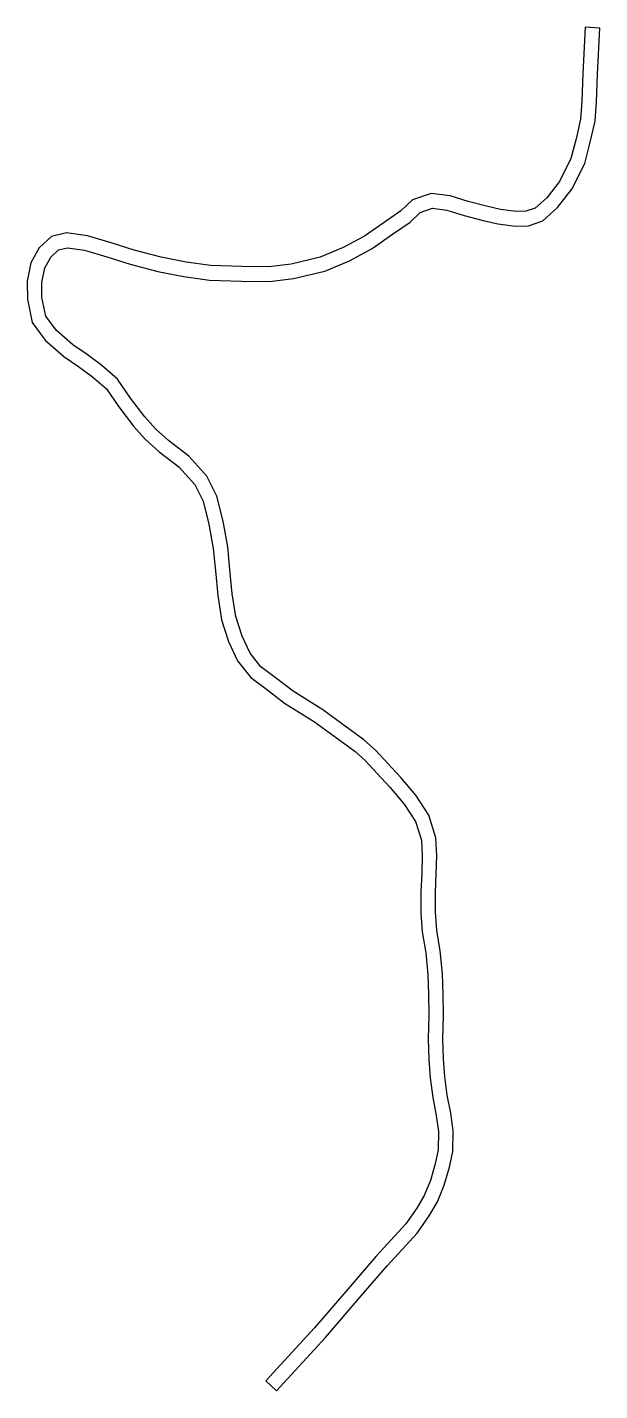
# Model space of a CAD drawing. Header units: metres. Extents: x 4000 to 8000, y -96000 to -93000.
# Drawn here: x 5218.6 to 5336.2, y -93317.9 to -93037.5 of the extents above; entities that cross this region are included whole.
import ezdxf

# ---------------------------------------------------------------- set-up
doc = ezdxf.new("R2010")
doc.units = ezdxf.units.M
doc.header["$LTSCALE"] = 2.5
doc.layers.add('道路', color=7, linetype='Continuous')

msp = doc.modelspace()

# ---------------------------------------------------------------- linework, layer by layer
at = {"layer": '道路'}
for points in [[(5333.23, -93037.47), (5332.74, -93046.99), (5332.54, -93052.7), (5332.28, -93056.34), (5331.37, -93060.4), (5330.31, -93064.45), (5327.93, -93069.18), (5325.33, -93072.52), (5322.98, -93074.67), (5321.06, -93075.32), (5319.06, -93075.36), (5315.85, -93074.92), (5312.96, -93074.26), (5309.17, -93073.3), (5305.46, -93072.15), (5301.57, -93071.63), (5297.75, -93072.93), (5295.37, -93075.22), (5291.91, -93077.59), (5287.88, -93080.43), (5283.47, -93082.76), (5278.76, -93084.78), (5272.79, -93086.21), (5268.22, -93086.73), (5262.63, -93086.69), (5256.25, -93086.49), (5251.23, -93085.75), (5246.05, -93084.74), (5240.55, -93083.34), (5235.78, -93081.83), (5230.94, -93080.36), (5226.63, -93079.77), (5223.54, -93080.52), (5221, -93082.85), (5219.31, -93085.92), (5218.56, -93089.66), (5218.57, -93093.38), (5219.53, -93098.16), (5222.25, -93101.84), (5226.07, -93105.17), (5229.11, -93107.21), (5231.99, -93109.39), (5234.84, -93111.84), (5237.35, -93115.51), (5240.37, -93119.53), (5242.76, -93122.17), (5245.67, -93124.79), (5249.69, -93127.88), (5252.97, -93131.52), (5254.69, -93134.96), (5255.89, -93139.65), (5256.79, -93144.7), (5257.22, -93149.29), (5257.72, -93154.35), (5258.51, -93159.35), (5259.91, -93163.76), (5261.77, -93167.75), (5264.48, -93171.21), (5267.72, -93173.59), (5271.46, -93176.48), (5277.6, -93180.34), (5285.86, -93186.34), (5288, -93188.29), (5290.48, -93190.92), (5293.11, -93193.77), (5296.03, -93197.22), (5298.36, -93200.83), (5299.59, -93204.67), (5299.73, -93207.88), (5299.63, -93211.48), (5299.46, -93215.27), (5299.46, -93219.61), (5299.73, -93223.5), (5300.45, -93227.8), (5300.92, -93232.36), (5301.04, -93236.39), (5301.09, -93240.66), (5300.98, -93245.52), (5301.11, -93249.78), (5301.4, -93253.55), (5301.94, -93257.56), (5302.63, -93261.26), (5303.09, -93264.59), (5303.05, -93268.33), (5302.41, -93271.19), (5301.41, -93274.65), (5300.15, -93277.72), (5298.63, -93280.31), (5296.34, -93283.58), (5290.29, -93290.19), (5284.94, -93296.44), (5277.61, -93304.97), (5267.6, -93315.85)], [(5269.81, -93317.88), (5279.85, -93306.97), (5287.22, -93298.39), (5292.54, -93292.18), (5298.69, -93285.46), (5301.15, -93281.93), (5302.85, -93279.06), (5304.25, -93275.63), (5305.32, -93271.93), (5306.05, -93268.68), (5306.1, -93264.4), (5305.59, -93260.78), (5304.9, -93257.08), (5304.39, -93253.24), (5304.11, -93249.62), (5303.98, -93245.5), (5304.09, -93240.68), (5304.04, -93236.32), (5303.91, -93232.16), (5303.43, -93227.4), (5302.72, -93223.15), (5302.46, -93219.51), (5302.46, -93215.33), (5302.63, -93211.59), (5302.74, -93207.85), (5302.57, -93204.14), (5301.09, -93199.53), (5298.44, -93195.43), (5295.36, -93191.78), (5292.68, -93188.87), (5290.11, -93186.14), (5287.75, -93184.01), (5279.28, -93177.85), (5273.18, -93174.02), (5269.53, -93171.19), (5266.59, -93169.03), (5264.35, -93166.17), (5262.71, -93162.67), (5261.44, -93158.66), (5260.7, -93153.97), (5260.2, -93149), (5259.77, -93144.3), (5258.82, -93139.02), (5257.52, -93133.91), (5255.47, -93129.81), (5251.74, -93125.66), (5247.59, -93122.48), (5244.88, -93120.04), (5242.69, -93117.62), (5239.79, -93113.76), (5237.09, -93109.82), (5233.88, -93107.06), (5230.85, -93104.76), (5227.9, -93102.79), (5224.47, -93099.79), (5222.34, -93096.91), (5221.57, -93093.07), (5221.56, -93089.96), (5222.16, -93086.97), (5223.39, -93084.73), (5225, -93083.26), (5226.79, -93082.82), (5230.3, -93083.3), (5234.9, -93084.7), (5239.73, -93086.22), (5245.39, -93087.67), (5250.72, -93088.7), (5255.98, -93089.48), (5262.57, -93089.69), (5268.38, -93089.73), (5273.31, -93089.17), (5279.7, -93087.63), (5284.77, -93085.47), (5289.45, -93083), (5293.62, -93080.05), (5297.27, -93077.56), (5299.35, -93075.56), (5301.88, -93074.7), (5304.81, -93075.09), (5308.36, -93076.18), (5312.26, -93077.18), (5315.31, -93077.88), (5318.89, -93078.37), (5321.58, -93078.3), (5324.54, -93077.31), (5327.54, -93074.56), (5330.48, -93070.79), (5333.14, -93065.51), (5334.29, -93061.11), (5335.26, -93056.77), (5335.53, -93052.86), (5335.74, -93047.12), (5336.23, -93037.62)], [(5336.23, -93037.62), (5333.23, -93037.47)], [(5267.6, -93315.85), (5269.81, -93317.88)]]:
    msp.add_lwpolyline(points, dxfattribs=at)

doc.saveas('drawing.dxf')
